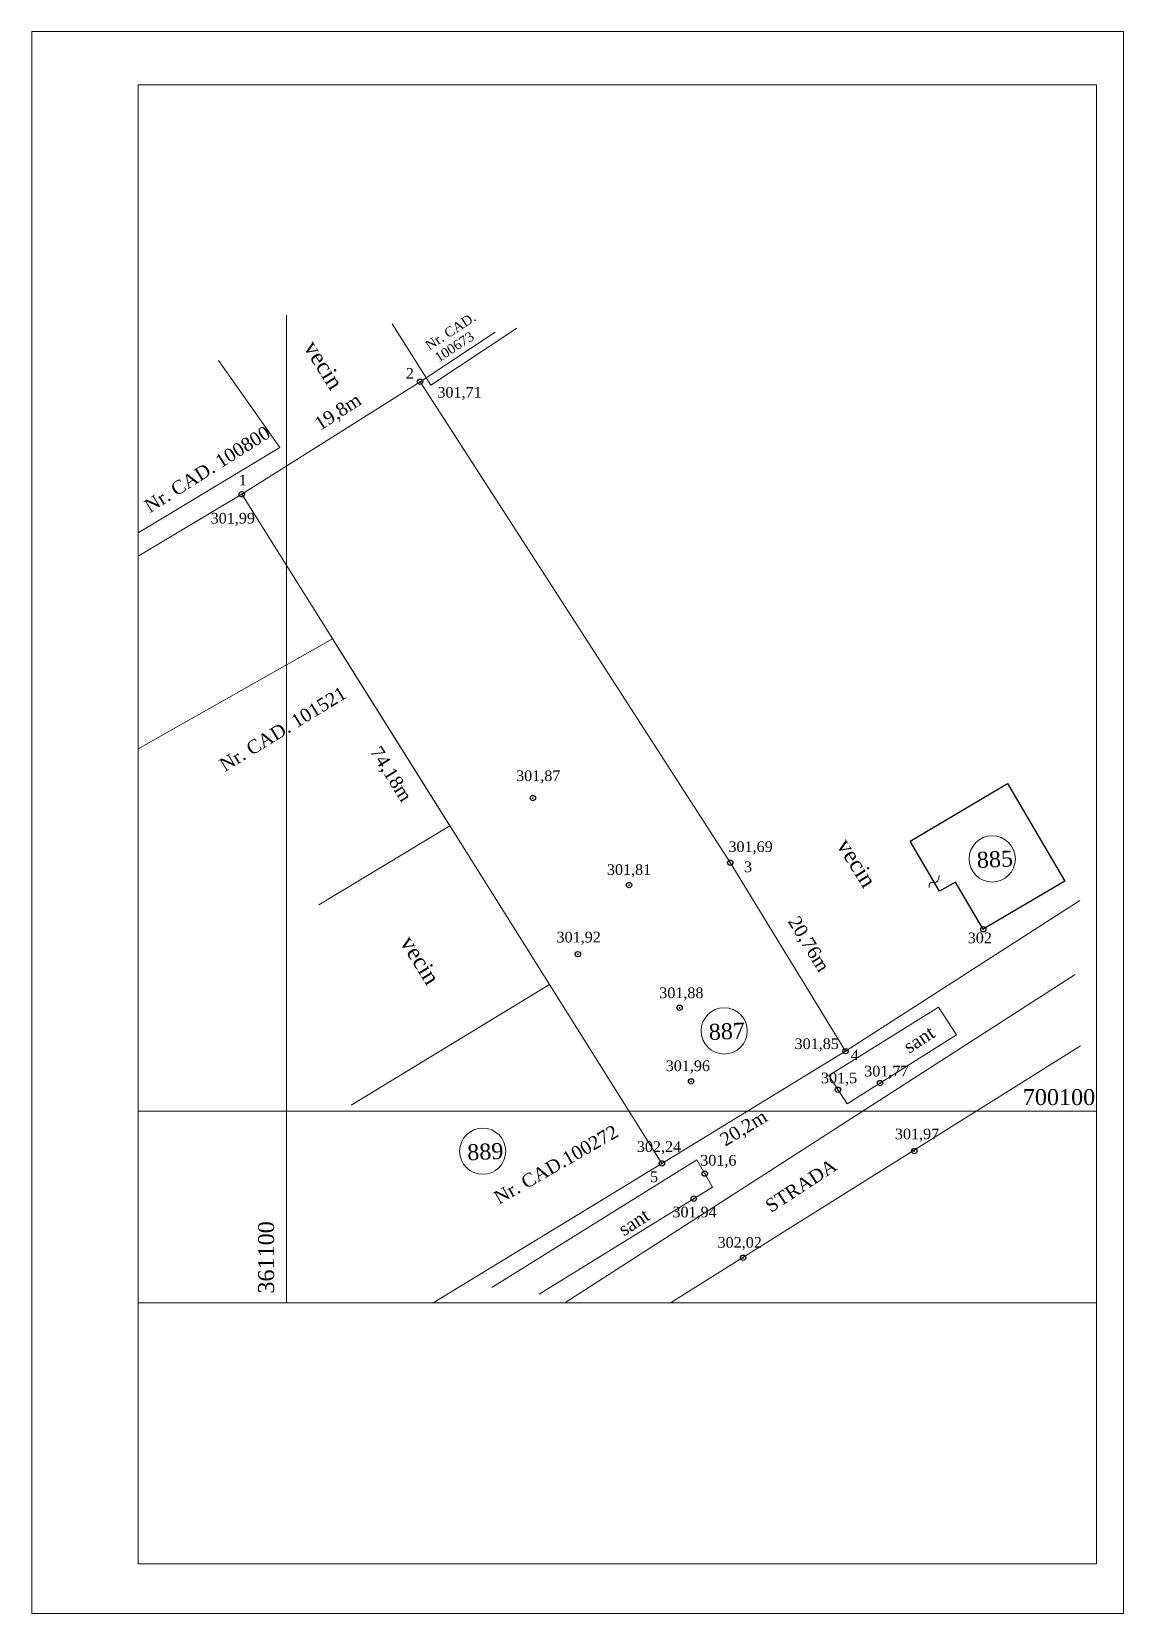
# Model space of a CAD drawing. Header units: inches. Extents: x 387677 to 388844, y 683413 to 683998.
# Drawn here: x 388554.2 to 388656.8, y 683722.9 to 683871.4 of the extents above; entities that cross this region are included whole.
import ezdxf
from ezdxf.enums import TextEntityAlignment as Align

# ---------------------------------------------------------------- set-up
doc = ezdxf.new("R2010")
doc.units = ezdxf.units.IN
doc.header["$MEASUREMENT"] = 0
doc.header["$PDMODE"] = 32
doc.header["$PDSIZE"] = 0.5
doc.styles.add('jurca', font='times.ttf')
doc.styles.get("Standard").update_dxf_attribs({"font": 'arial.ttf'})

msp = doc.modelspace()

# ---------------------------------------------------------------- texts
at = {"color": 0, "linetype": 'Continuous', "lineweight": 9, "style": 'jurca'}
for s, height, rotation, p in [('Nr. CAD.', 0.9, 33.0079, (388591.09, 683842.19)), ('100673', 0.9, 33.0972, (388591.97, 683841.07)), ('sant', 1.25, 33.2298, (388635.95, 683776.46)), ('Nr. CAD.100272', 1.25, 29.7876, (388597.5, 683762.33)), ('STRADA', 1.25, 33.2298, (388622.98, 683761.51)), ('sant', 1.25, 33.2298, (388609.18, 683759.31))]:
    msp.add_text(s, height=height, rotation=rotation, dxfattribs=at).set_placement(p, align=Align.TOP_LEFT)
at = {"color": 5, "style": 'jurca'}
for p in [(388579.71, 683841.77), (388629.77, 683795.02), (388588.77, 683785.9)]:
    msp.add_text('vecin', height=1.5, rotation=302.1418, dxfattribs=at).set_placement(p)
at = {"color": 0, "linetype": 'Continuous', "lineweight": 9, "style": 'jurca'}
for s, height, p in [('2', 1, (388589.37, 683838.81)), ('1', 1, (388573.67, 683828.79)), ('3', 1, (388621.13, 683792.48)), ('4', 1, (388631.15, 683774.8)), ('700100', 1.5, (388647.31, 683770.61)), ('5', 1, (388612.31, 683763.38))]:
    msp.add_text(s, height=height, dxfattribs=at).set_placement(p)
at = {"style": 'jurca'}
for s, p in [('301,71', (388592.34, 683837.03, 139.53)), ('301,99', (388571.05, 683825.21, 139.81)), ('301,87', (388599.73, 683801.03, 137.82)), ('301,69', (388619.67, 683794.37, 139.51)), ('301,81', (388608.26, 683792.22, 139.63)), ('301,92', (388603.53, 683785.88, 139.74)), ('302', (388642.14, 683785.81, 139.82)), ('301,88', (388613.17, 683780.65, 139.7)), ('301,85', (388625.88, 683775.87, 139.67)), ('301,96', (388613.78, 683773.8, 139.7)), ('301,77', (388632.42, 683773.3, 139.59)), ('301,5', (388628.36, 683772.66, 139.32)), ('301,97', (388635.3, 683767.4, 139.79)), ('302,24', (388611.07, 683766.21, 140.06)), ('301,6', (388617.02, 683764.93, 139.53)), ('301,94', (388614.41, 683760.07, 139.76)), ('302,02', (388618.65, 683757.22, 139.84))]:
    msp.add_text(s, height=1, dxfattribs=at).set_placement(p)
at = {"color": 0, "linetype": 'Continuous', "lineweight": 9, "style": 'jurca'}
for s, height, rotation, p in [('Nr. CAD. 100800', 1.25, 32.2387, (388565.34, 683826.17)), ('887', 1.5, 2.5228, (388617.85, 683776.72)), ('361100', 1.5, 90, (388577, 683752.91))]:
    msp.add_text(s, height=height, rotation=rotation, dxfattribs=at).set_placement(p)
at = {"color": 0, "linetype": 'Continuous', "lineweight": 5, "style": 'jurca'}
msp.add_text('Nr. CAD. 101521', height=1.25, rotation=31.3793, dxfattribs=at).set_placement((388572.38, 683801.87))
at = {"color": 5, "linetype": 'Continuous', "lineweight": 9, "style": 'jurca'}
for s, p in [('885', (388643.02, 683792.87)), ('889', (388595.17, 683765.42))]:
    msp.add_text(s, height=1.5, rotation=2.5228, dxfattribs=at).set_placement(p)
at = {"color": 5, "char_height": 1.25, "attachment_point": 5, "style": 'jurca'}
for s, insert, rotation in [('19,8m', (388583.06, 683835.59), 32.8425), ('74,18m', (388587.88, 683801.63), 302.1418), ('20,76m', (388627.11, 683785.67), 301.4263), ('20,2m', (388621.16, 683768.35), 31.4191)]:
    msp.add_mtext(s, dxfattribs=dict(at, insert=insert, rotation=rotation))

# ---------------------------------------------------------------- blocks, each defined once
blk = doc.blocks.new('A$C37AE0354')
at = {"color": 0, "linetype": 'Continuous', "lineweight": 9}
for points in [[(0, 297), (205.03, 297), (205.03, 0), (0, 0), (0, 297)], [(20, 287), (20, 9.32), (200, 9.32), (200, 287), (20, 287)]]:
    blk.add_lwpolyline(points, dxfattribs=at)
blk = doc.blocks.new('Punct')
blk.add_point((0, 0))
at = {"flags": 1}
for tag, p in [('DENPCT', (1.4, 0)), ('COTA', (1.4, -2.5)), ('COD', (1.4, -5))]:
    blk.add_attdef(tag, p, '', height=1.5, dxfattribs=at)

# ---------------------------------------------------------------- linework, layer by layer
at = {"color": 0, "linetype": 'Continuous', "lineweight": 5}
for p, q in [((388588.09, 683843.96), (388591.71, 683838.19)), ((388591.71, 683838.19), (388599.81, 683843.56)), ((388599.81, 683843.56), (388599.81, 683843.56)), ((388577.54, 683832.34), (388571.79, 683840.53)), ((388564.24, 683824.35), (388577.54, 683832.34)), ((388582.48, 683814.38), (388564.24, 683804.06)), ((388581.19, 683789.41), (388593.51, 683796.83)), ((388602.87, 683781.94), (388584.23, 683770.59)), ((388591.93, 683752.04), (388613.42, 683765.14))]:
    msp.add_line(p, q, dxfattribs=at)
at = {"color": 0, "linetype": 'Continuous', "lineweight": 9}
for p, q in [((388593.51, 683796.83), (388582.48, 683814.38)), ((388613.42, 683765.14), (388602.87, 683781.94))]:
    msp.add_line(p, q, dxfattribs=at)
at = {"color": 0, "linetype": 'Continuous', "lineweight": 5}
for points in [[(388578.17, 683770.05), (388578.17, 683844.76)], [(388590.71, 683838.52), (388597.75, 683843.16)], [(388573.96, 683827.96), (388564.24, 683822.14)], [(388630.66, 683775.67), (388652.66, 683789.81)], [(388604.31, 683752.04), (388652.22, 683782.86)], [(388578.17, 683770.05), (388564.24, 683770.05)], [(388578.17, 683770.05), (388654.24, 683770.05)], [(388578.17, 683770.05), (388578.17, 683752.04)], [(388597.45, 683753.49), (388616.71, 683765.47)], [(388613.42, 683765.14), (388602.42, 683758.44)]]:
    msp.add_lwpolyline(points, dxfattribs=at)
at = {"color": 1, "linetype": 'Continuous', "lineweight": 18}
msp.add_lwpolyline([(388573.96, 683827.96), (388590.71, 683838.52), (388619.84, 683793.38), (388630.66, 683775.67), (388613.42, 683765.14)], close=True, dxfattribs=at)
at = {"color": 0, "lineweight": 25, "elevation": 139.53}
msp.add_lwpolyline([(388639.5, 683790.68), (388636.72, 683795.38), (388645.88, 683800.79), (388651.25, 683791.64), (388643.6, 683787.12), (388640.98, 683791.55)], close=True, dxfattribs=at)
at = {"color": 0, "linetype": 'Continuous', "lineweight": 5}
for points, elevation in [([(388629.09, 683773.38), (388639.39, 683779.81)], 139.53), ([(388639.39, 683779.81), (388641.07, 683777.22)], 139.53), ([(388630.82, 683770.72), (388641.07, 683777.22)], 140.43), ([(388614.23, 683752.04), (388652.73, 683776.18)], 139.53), ([(388629.09, 683773.38), (388630.82, 683770.72)], 139.53), ([(388616.71, 683765.47), (388618.17, 683762.9)], 139.53), ([(388601.91, 683752.86), (388618.17, 683762.9)], 140.43)]:
    msp.add_lwpolyline(points, dxfattribs=dict(at, elevation=elevation))
at = {"linetype": 'Continuous', "lineweight": 9}
msp.add_lwpolyline([(388564.24, 683752.04), (388654.24, 683752.04)], dxfattribs=at)
at = {"color": 0, "linetype": 'Continuous', "lineweight": 9}
for centre in [(388644.44, 683793.72), (388619.27, 683777.57), (388596.59, 683766.28)]:
    msp.add_circle(centre, 2.17, dxfattribs=at)
msp.add_spline([(388638.51, 683791.04, 139.53), (388638.6, 683791.47, 139.53), (388639.17, 683791.54, 139.53), (388639.44, 683792.15, 139.53)], degree=3, dxfattribs=at)

# ---------------------------------------------------------------- block references
at = {"color": 1, "lineweight": 9, "xscale": 0.5, "yscale": 0.5, "zscale": 0.5}
msp.add_blockref('A$C37AE0354', (388554.24, 683722.89), dxfattribs=at)
at = {"color": 0, "linetype": 'Continuous', "lineweight": 9}
for p in [(388590.71, 683838.52), (388573.96, 683827.96), (388601.31, 683799.44), (388610.34, 683791.27), (388605.54, 683784.78), (388615.08, 683779.75), (388630.66, 683775.67), (388616.16, 683772.83), (388633.91, 683772.68, 140.43), (388629.95, 683772.05, 139.53), (388613.42, 683765.14), (388637.12, 683766.29, 139.53), (388617.44, 683764.18, 139.53), (388616.41, 683761.82, 140.43), (388621.04, 683756.28, 139.53)]:
    msp.add_blockref('Punct', p, dxfattribs=at)
at = {"color": 0, "linetype": 'Continuous', "lineweight": 9, "xscale": 0.5, "yscale": 0.5, "zscale": 0.5}
for p in [(388619.84, 683793.38), (388643.6, 683787.12, 139.53)]:
    msp.add_blockref('Punct', p, dxfattribs=at)

msp.set_redraw_order([(e.dxf.handle, doc.entitydb.next_handle()) for e in msp.query("TEXT MTEXT ATTDEF DIMENSION ARC_DIMENSION")])  # texts and dimensions are drawn at this point

doc.saveas('drawing.dxf')
